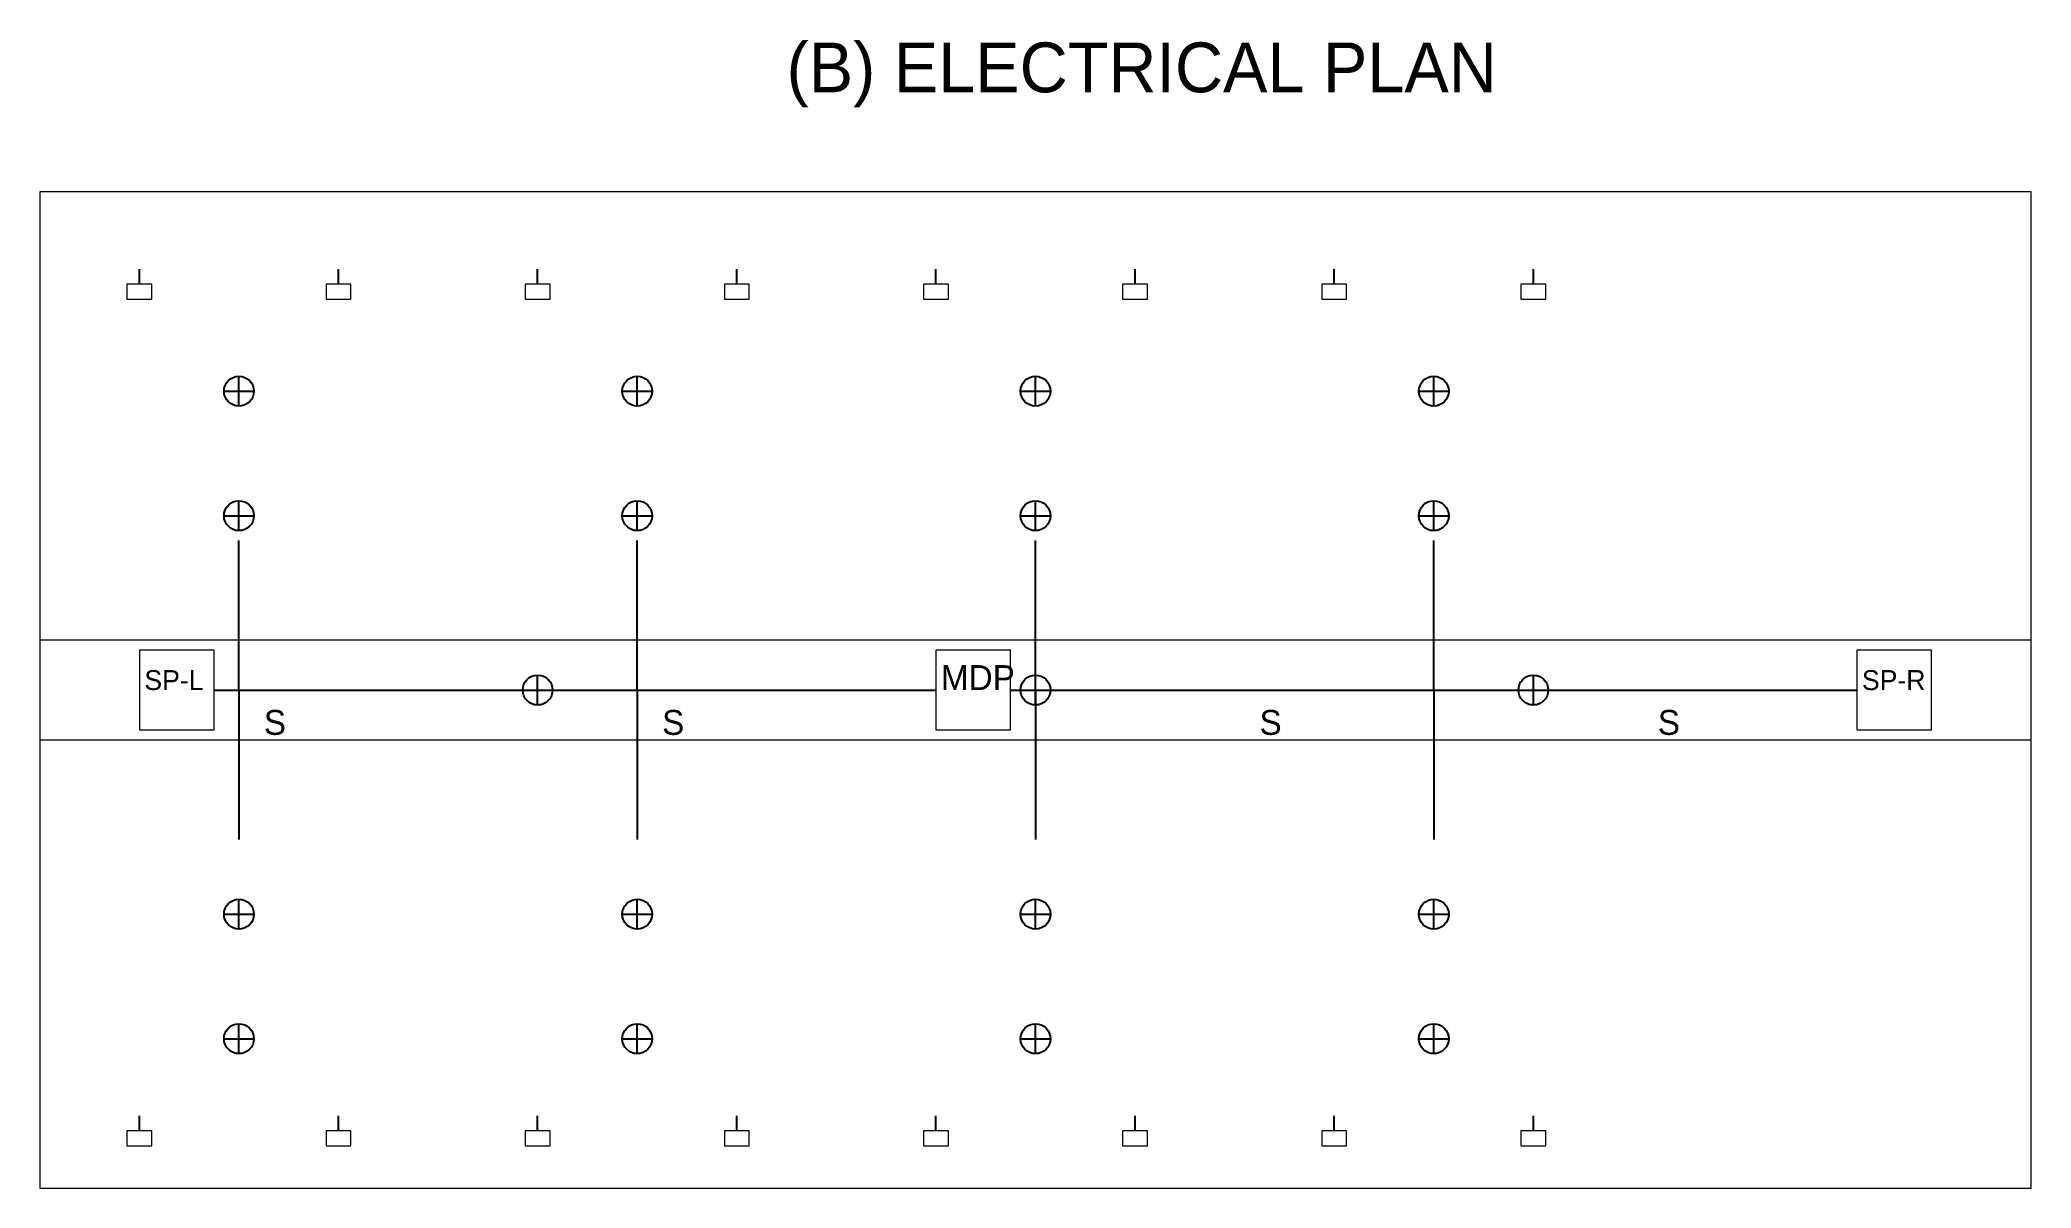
# Model space of a CAD drawing. Header units: metres. Extents: x -4 to 195, y -23 to 23.
# Drawn here: x 50 to 90, y 0 to 23.05 of the extents above; entities that cross this region are included whole.
import ezdxf

# ---------------------------------------------------------------- set-up
doc = ezdxf.new("R2010")
doc.units = ezdxf.units.M
for name, color, linetype in [('E-LIGHTING', 2, 'Continuous'), ('E-PANEL', 3, 'Continuous'), ('E-POWER', 1, 'Continuous'), ('E-SOCKET', 5, 'Continuous'), ('E-SWITCH', 4, 'Continuous'), ('E-TEXT', 7, 'Continuous')]:
    doc.layers.add(name, color=color, linetype=linetype)

msp = doc.modelspace()

# ---------------------------------------------------------------- texts
at = {"layer": 'E-SWITCH'}
for p in [(54.5, 9.1), (62.5, 9.1), (74.5, 9.1), (82.5, 9.1)]:
    msp.add_text('S', height=0.5, dxfattribs=at).set_placement(p)
at = {"layer": 'E-TEXT'}
for s, height, p in [('(B) ELECTRICAL PLAN', 1, (65, 22)), ('SP-L', 0.4, (52.1, 10)), ('MDP', 0.5, (68.1, 10)), ('SP-R', 0.4, (86.6, 10))]:
    msp.add_text(s, height=height, dxfattribs=at).set_placement(p)

# ---------------------------------------------------------------- linework, layer by layer
at = {"layer": 'E-LIGHTING'}
for p, q in [((53.7, 16), (54.3, 16)), ((54, 15.7), (54, 16.3)), ((61.7, 16), (62.3, 16)), ((62, 15.7), (62, 16.3)), ((69.7, 16), (70.3, 16)), ((70, 15.7), (70, 16.3)), ((77.7, 16), (78.3, 16)), ((78, 15.7), (78, 16.3)), ((54, 13.2), (54, 13.8)), ((62, 13.2), (62, 13.8)), ((70, 13.2), (70, 13.8)), ((78, 13.2), (78, 13.8)), ((53.7, 13.5), (54.3, 13.5)), ((61.7, 13.5), (62.3, 13.5)), ((69.7, 13.5), (70.3, 13.5)), ((77.7, 13.5), (78.3, 13.5)), ((59.7, 10), (60.3, 10)), ((60, 9.7), (60, 10.3)), ((69.7, 10), (70.3, 10)), ((70, 9.7), (70, 10.3)), ((79.7, 10), (80.3, 10)), ((80, 9.7), (80, 10.3)), ((54, 5.2), (54, 5.8)), ((62, 5.2), (62, 5.8)), ((70, 5.2), (70, 5.8)), ((78, 5.2), (78, 5.8)), ((53.7, 5.5), (54.3, 5.5)), ((61.7, 5.5), (62.3, 5.5)), ((69.7, 5.5), (70.3, 5.5)), ((77.7, 5.5), (78.3, 5.5)), ((54, 2.7), (54, 3.3)), ((62, 2.7), (62, 3.3)), ((70, 2.7), (70, 3.3)), ((78, 2.7), (78, 3.3)), ((53.7, 3), (54.3, 3)), ((61.7, 3), (62.3, 3)), ((69.7, 3), (70.3, 3)), ((77.7, 3), (78.3, 3))]:
    msp.add_line(p, q, dxfattribs=at)
for centre in [(54, 16), (62, 16), (70, 16), (78, 16), (54, 13.5), (62, 13.5), (70, 13.5), (78, 13.5), (60, 10), (70, 10), (80, 10), (54, 5.5), (62, 5.5), (70, 5.5), (78, 5.5), (54, 3), (62, 3), (70, 3), (78, 3)]:
    msp.add_circle(centre, 0.3, dxfattribs=at)
at = {"layer": 'E-PANEL', "lineweight": 0}
for points in [[(52, 9.2), (53.5, 9.2), (53.5, 10.8), (52, 10.8), (52, 9.2)], [(68, 9.2), (69.5, 9.2), (69.5, 10.8), (68, 10.8), (68, 9.2)], [(86.5, 9.2), (88, 9.2), (88, 10.8), (86.5, 10.8), (86.5, 9.2)]]:
    msp.add_lwpolyline(points, dxfattribs=at)
at = {"layer": 'E-POWER'}
for p, q in [((54, 10), (54, 13)), ((62, 10), (62, 13)), ((70, 10), (70, 13)), ((78, 10), (78, 13)), ((53.5, 10), (68, 10)), ((54, 10), (54, 7)), ((62, 10), (62, 7)), ((69.5, 10), (86.5, 10)), ((70, 10), (70, 7)), ((78, 10), (78, 7))]:
    msp.add_line(p, q, dxfattribs=at)
at = {"layer": 'E-POWER', "lineweight": 0}
for points in [[(50, 0), (90, 0), (90, 20), (50, 20), (50, 0)], [(50, 9), (90, 9), (90, 11), (50, 11), (50, 9)]]:
    msp.add_lwpolyline(points, dxfattribs=at)
at = {"layer": 'E-SOCKET'}
for p, q in [((52, 18.15), (52, 18.45)), ((56, 18.15), (56, 18.45)), ((60, 18.15), (60, 18.45)), ((64, 18.15), (64, 18.45)), ((68, 18.15), (68, 18.45)), ((72, 18.15), (72, 18.45)), ((76, 18.15), (76, 18.45)), ((80, 18.15), (80, 18.45)), ((52, 1.15), (52, 1.45)), ((56, 1.15), (56, 1.45)), ((60, 1.15), (60, 1.45)), ((64, 1.15), (64, 1.45)), ((68, 1.15), (68, 1.45)), ((72, 1.15), (72, 1.45)), ((76, 1.15), (76, 1.45)), ((80, 1.15), (80, 1.45))]:
    msp.add_line(p, q, dxfattribs=at)
at = {"layer": 'E-SOCKET', "lineweight": 0}
for points in [[(51.75, 17.85), (52.25, 17.85), (52.25, 18.15), (51.75, 18.15), (51.75, 17.85)], [(55.75, 17.85), (56.25, 17.85), (56.25, 18.15), (55.75, 18.15), (55.75, 17.85)], [(59.75, 17.85), (60.25, 17.85), (60.25, 18.15), (59.75, 18.15), (59.75, 17.85)], [(63.75, 17.85), (64.25, 17.85), (64.25, 18.15), (63.75, 18.15), (63.75, 17.85)], [(67.75, 17.85), (68.25, 17.85), (68.25, 18.15), (67.75, 18.15), (67.75, 17.85)], [(71.75, 17.85), (72.25, 17.85), (72.25, 18.15), (71.75, 18.15), (71.75, 17.85)], [(75.75, 17.85), (76.25, 17.85), (76.25, 18.15), (75.75, 18.15), (75.75, 17.85)], [(79.75, 17.85), (80.25, 17.85), (80.25, 18.15), (79.75, 18.15), (79.75, 17.85)], [(51.75, 0.85), (52.25, 0.85), (52.25, 1.15), (51.75, 1.15), (51.75, 0.85)], [(55.75, 0.85), (56.25, 0.85), (56.25, 1.15), (55.75, 1.15), (55.75, 0.85)], [(59.75, 0.85), (60.25, 0.85), (60.25, 1.15), (59.75, 1.15), (59.75, 0.85)], [(63.75, 0.85), (64.25, 0.85), (64.25, 1.15), (63.75, 1.15), (63.75, 0.85)], [(67.75, 0.85), (68.25, 0.85), (68.25, 1.15), (67.75, 1.15), (67.75, 0.85)], [(71.75, 0.85), (72.25, 0.85), (72.25, 1.15), (71.75, 1.15), (71.75, 0.85)], [(75.75, 0.85), (76.25, 0.85), (76.25, 1.15), (75.75, 1.15), (75.75, 0.85)], [(79.75, 0.85), (80.25, 0.85), (80.25, 1.15), (79.75, 1.15), (79.75, 0.85)]]:
    msp.add_lwpolyline(points, dxfattribs=at)

msp.set_redraw_order([(e.dxf.handle, doc.entitydb.next_handle()) for e in msp.query("TEXT MTEXT ATTDEF DIMENSION ARC_DIMENSION")])  # texts and dimensions are drawn at this point

doc.saveas('drawing.dxf')
